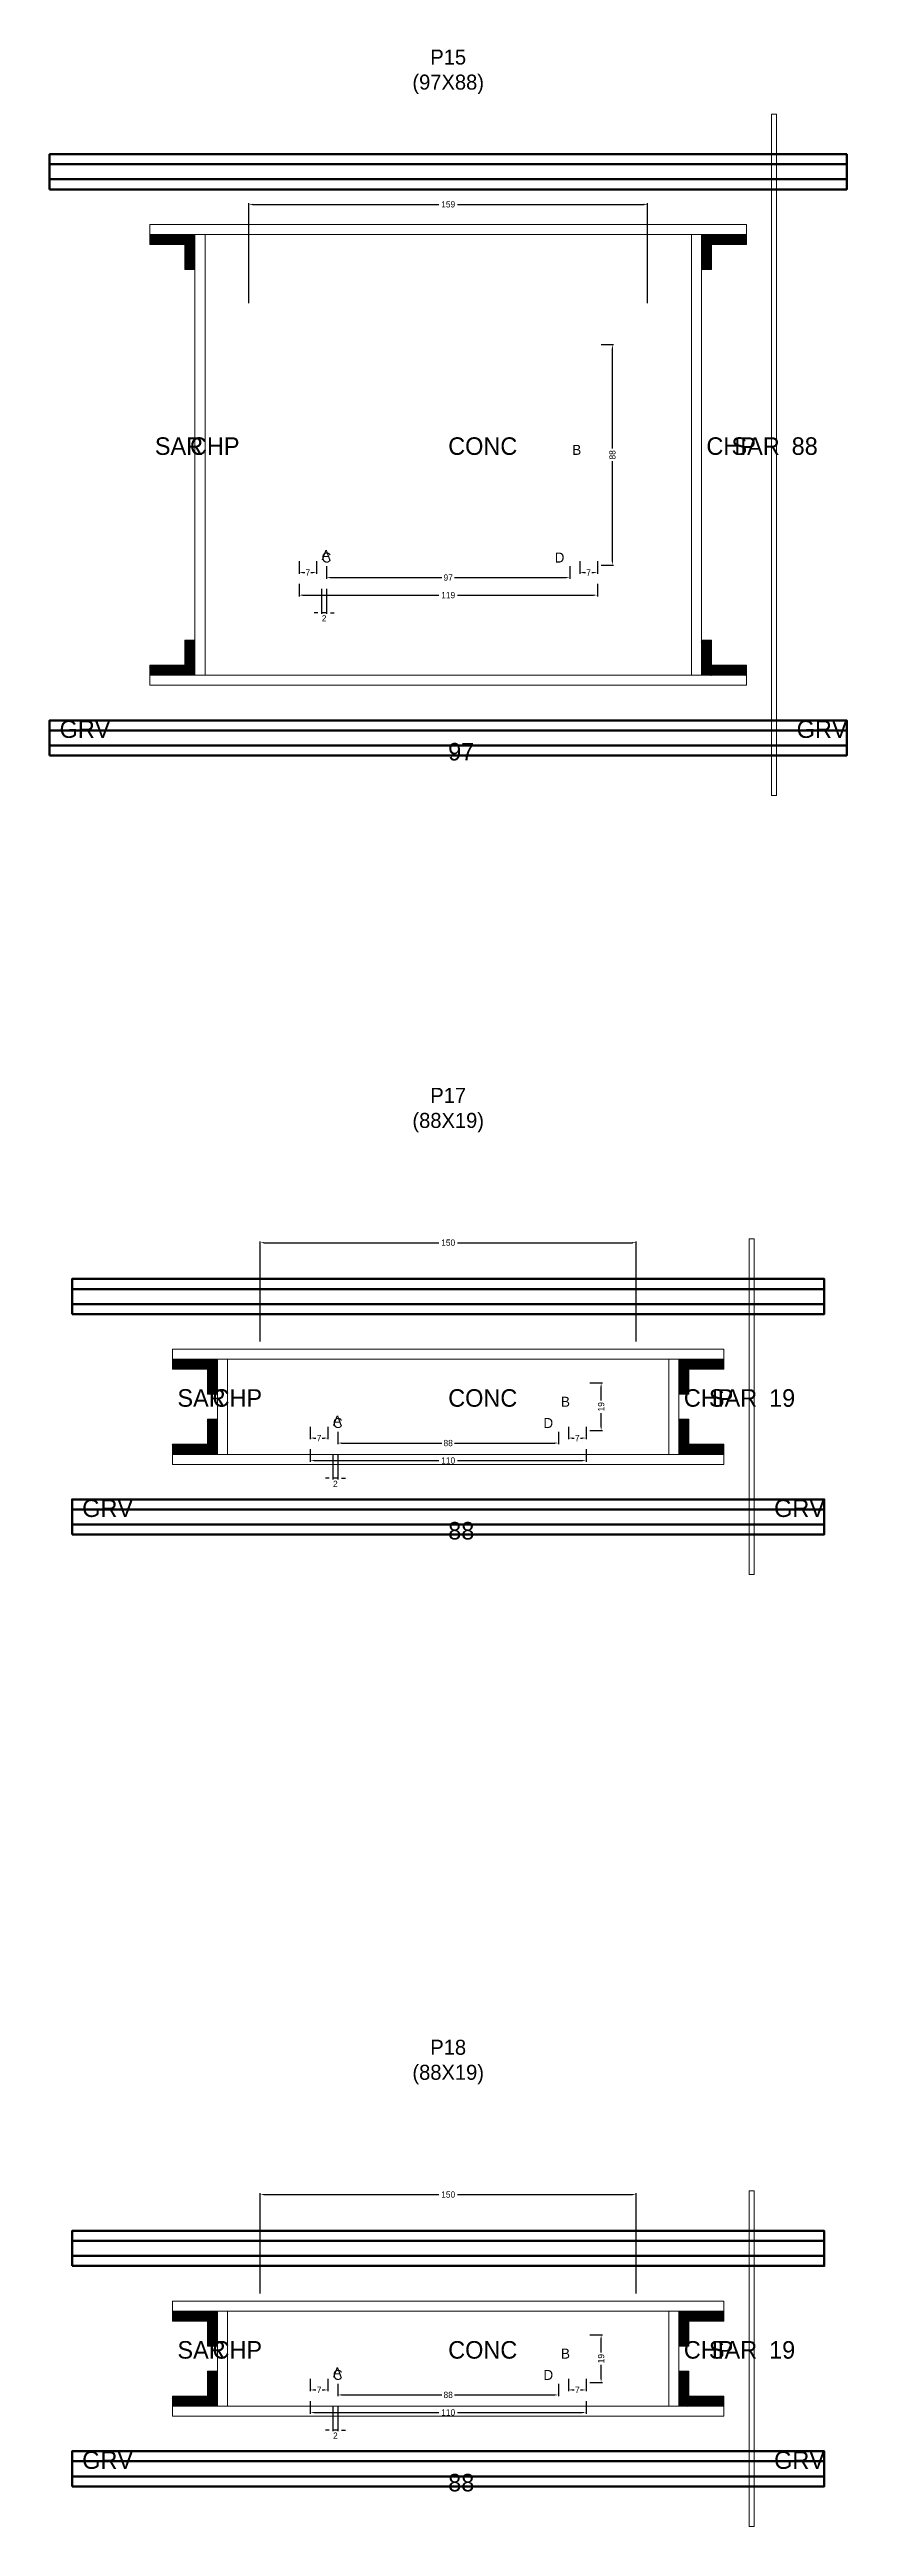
# Model space of a CAD drawing. Header units: centimetres. Extents: x -10500 to 4141, y -7986 to 295.
# Drawn here: x -159 to 159, y -6007 to -5018 of the extents above; entities that cross this region are included whole.
import ezdxf

# ---------------------------------------------------------------- set-up
doc = ezdxf.new("R2010")
doc.units = ezdxf.units.CM
for name, color, linetype in [('COTA', 241, 'Continuous'), ('GRAVATA', 224, 'Continuous'), ('Hachura', 251, 'Continuous'), ('NOMENCLATURA', 7, 'Continuous'), ('SARRAFO', 251, 'Continuous'), ('Texto Seção', 7, 'Continuous')]:
    doc.layers.add(name, color=color, linetype=linetype)
doc.dimstyles.new('cotax2', dxfattribs={"dimtxt": 2.5, "dimasz": 1.5, "dimexe": 0.5, "dimexo": 0.5, "dimgap": 0.5, "dimtad": 1, "dimcen": 2.5, "dimazin": 3, "dimtfac": 1, "dimtmove": 0, "dimatfit": 3})

msp = doc.modelspace()

# ---------------------------------------------------------------- texts
at = {"layer": 'NOMENCLATURA'}
for s, p in [('B', (49.5, -5180)), ('A', (-50.5, -5222)), ('C', (-50.5, -5223)), ('D', (42.5, -5223)), ('B', (45, -5560)), ('A', (-46, -5567.5)), ('C', (-46, -5568.5)), ('D', (38, -5568.5)), ('B', (45, -5940)), ('A', (-46, -5947.5)), ('C', (-46, -5948.5)), ('D', (38, -5948.5))]:
    msp.add_text(s, height=4, dxfattribs=at).set_placement(p)
at = {"layer": 'NOMENCLATURA', "char_height": 6, "attachment_point": 8}
for s, insert in [('P15\\P(97X88)', (0, -5036)), ('P17\\P(88X19)', (0, -5450.5)), ('P18\\P(88X19)', (0, -5830.5))]:
    msp.add_mtext(s, dxfattribs=dict(at, insert=insert))
at = {"layer": 'Texto Seção'}
for s, p in [('SAR', (-117, -5180)), ('CHP', (-103, -5180)), ('CONC', (0, -5180)), ('CHP', (103, -5180)), ('SAR', (113, -5180)), ('88', (137, -5180)), ('GRV', (-155, -5293)), ('GRV', (139, -5293)), ('97', (0, -5302)), ('SAR', (-108, -5560)), ('CHP', (-94, -5560)), ('CONC', (0, -5560)), ('CHP', (94, -5560)), ('SAR', (104, -5560)), ('19', (128, -5560)), ('GRV', (-146, -5604)), ('88', (0, -5613)), ('GRV', (130, -5604)), ('SAR', (-108, -5940)), ('CHP', (-94, -5940)), ('CONC', (0, -5940)), ('CHP', (94, -5940)), ('SAR', (104, -5940)), ('19', (128, -5940)), ('GRV', (-146, -5984)), ('GRV', (130, -5984)), ('88', (0, -5993))]:
    msp.add_text(s, height=7, dxfattribs=at).set_placement(p)

# ---------------------------------------------------------------- blocks, each defined once
blk = doc.blocks.new('_CLOSEDFILLED')
at = {"color": 0, "linetype": 'BYBLOCK'}
blk.add_solid([(-1, 0.16), (0, 0), (-1, -0.16)], dxfattribs=at)
blk = doc.blocks.new('*D430')
for p, q in [((-55, -5957), (-55, -5962)), ((-53.5, -5961.5), (-3.75, -5961.5)), ((3.75, -5961.5), (53.5, -5961.5)), ((55, -5957), (55, -5962))]:
    blk.add_line(p, q)
at = {"layer": 'Defpoints'}
for p in [(-55, -5956.5), (-55, -5961.5), (55, -5956.5)]:
    blk.add_point(p, dxfattribs=at)
at = {"layer": 'COTA', "xscale": 1.5, "yscale": 1.5, "rotation": 180}
blk.add_blockref('_CLOSEDFILLED', (-55, -5961.5), dxfattribs=at)
at = {"layer": 'COTA', "xscale": 1.5, "yscale": 1.5}
blk.add_blockref('_CLOSEDFILLED', (55, -5961.5), dxfattribs=at)
at = {"layer": 'COTA', "insert": (0, -5961.5), "char_height": 2.5, "attachment_point": 5}
blk.add_mtext('110', dxfattribs=at)
blk = doc.blocks.new('*D431')
for p, q in [((-44, -5950), (-44, -5955)), ((44, -5950), (44, -5955)), ((-42.5, -5954.5), (-2.5, -5954.5)), ((2.5, -5954.5), (42.5, -5954.5))]:
    blk.add_line(p, q)
at = {"layer": 'Defpoints'}
for p in [(-44, -5949.5), (44, -5949.5), (-44, -5954.5)]:
    blk.add_point(p, dxfattribs=at)
at = {"layer": 'COTA', "xscale": 1.5, "yscale": 1.5, "rotation": 180}
blk.add_blockref('_CLOSEDFILLED', (-44, -5954.5), dxfattribs=at)
at = {"layer": 'COTA', "xscale": 1.5, "yscale": 1.5}
blk.add_blockref('_CLOSEDFILLED', (44, -5954.5), dxfattribs=at)
at = {"layer": 'COTA', "insert": (0, -5954.5), "char_height": 2.5, "attachment_point": 5}
blk.add_mtext('88', dxfattribs=at)
blk = doc.blocks.new('*D432')
for p, q in [((56.5, -5930.5), (61.5, -5930.5)), ((61, -5937.5), (61, -5932)), ((61, -5948), (61, -5942.5)), ((56.5, -5949.5), (61.5, -5949.5))]:
    blk.add_line(p, q)
at = {"layer": 'Defpoints'}
for p in [(56, -5930.5), (56, -5949.5), (61, -5949.5)]:
    blk.add_point(p, dxfattribs=at)
at = {"layer": 'COTA', "xscale": 1.5, "yscale": 1.5}
for p, rotation in [((61, -5930.5), 90), ((61, -5949.5), 270)]:
    blk.add_blockref('_CLOSEDFILLED', p, dxfattribs=dict(at, rotation=rotation))
at = {"layer": 'COTA', "insert": (61, -5940), "char_height": 2.5, "attachment_point": 5, "rotation": 90}
blk.add_mtext('19', dxfattribs=at)
blk = doc.blocks.new('*D433')
for p, q in [((-55, -5948), (-55, -5953)), ((-53.5, -5952.5), (-52.75, -5952.5)), ((-50.25, -5952.5), (-49.5, -5952.5)), ((-48, -5948), (-48, -5953))]:
    blk.add_line(p, q)
at = {"layer": 'Defpoints'}
for p in [(-55, -5947.5), (-55, -5952.5), (-48, -5947.5)]:
    blk.add_point(p, dxfattribs=at)
at = {"layer": 'COTA', "xscale": 1.5, "yscale": 1.5, "rotation": 180}
blk.add_blockref('_CLOSEDFILLED', (-55, -5952.5), dxfattribs=at)
at = {"layer": 'COTA', "xscale": 1.5, "yscale": 1.5}
blk.add_blockref('_CLOSEDFILLED', (-48, -5952.5), dxfattribs=at)
at = {"layer": 'COTA', "insert": (-51.5, -5952.5), "char_height": 2.5, "attachment_point": 5}
blk.add_mtext('7', dxfattribs=at)
blk = doc.blocks.new('*D434')
for p, q in [((48, -5948), (48, -5953)), ((49.5, -5952.5), (50.25, -5952.5)), ((52.75, -5952.5), (53.5, -5952.5)), ((55, -5948), (55, -5953))]:
    blk.add_line(p, q)
at = {"layer": 'Defpoints'}
for p in [(48, -5947.5), (48, -5952.5), (55, -5947.5)]:
    blk.add_point(p, dxfattribs=at)
at = {"layer": 'COTA', "xscale": 1.5, "yscale": 1.5, "rotation": 180}
blk.add_blockref('_CLOSEDFILLED', (48, -5952.5), dxfattribs=at)
at = {"layer": 'COTA', "xscale": 1.5, "yscale": 1.5}
blk.add_blockref('_CLOSEDFILLED', (55, -5952.5), dxfattribs=at)
at = {"layer": 'COTA', "insert": (51.5, -5952.5), "char_height": 2.5, "attachment_point": 5}
blk.add_mtext('7', dxfattribs=at)
blk = doc.blocks.new('*D435')
for p, q in [((-75, -5914), (-75, -5874)), ((-73.5, -5874.5), (-3.75, -5874.5)), ((3.75, -5874.5), (73.5, -5874.5)), ((75, -5914), (75, -5874))]:
    blk.add_line(p, q)
at = {"layer": 'Defpoints'}
for p in [(-75, -5874.5), (-75, -5914.5), (75, -5914.5)]:
    blk.add_point(p, dxfattribs=at)
at = {"layer": 'COTA', "xscale": 1.5, "yscale": 1.5, "rotation": 180}
blk.add_blockref('_CLOSEDFILLED', (-75, -5874.5), dxfattribs=at)
at = {"layer": 'COTA', "xscale": 1.5, "yscale": 1.5}
blk.add_blockref('_CLOSEDFILLED', (75, -5874.5), dxfattribs=at)
at = {"layer": 'COTA', "insert": (0, -5874.5), "char_height": 2.5, "attachment_point": 5}
blk.add_mtext('150', dxfattribs=at)
blk = doc.blocks.new('*D404')
for p, q in [((-55, -5577), (-55, -5582)), ((-53.5, -5581.5), (-3.75, -5581.5)), ((3.75, -5581.5), (53.5, -5581.5)), ((55, -5577), (55, -5582))]:
    blk.add_line(p, q)
at = {"layer": 'Defpoints'}
for p in [(-55, -5576.5), (55, -5576.5), (-55, -5581.5)]:
    blk.add_point(p, dxfattribs=at)
at = {"layer": 'COTA', "xscale": 1.5, "yscale": 1.5, "rotation": 180}
blk.add_blockref('_CLOSEDFILLED', (-55, -5581.5), dxfattribs=at)
at = {"layer": 'COTA', "xscale": 1.5, "yscale": 1.5}
blk.add_blockref('_CLOSEDFILLED', (55, -5581.5), dxfattribs=at)
at = {"layer": 'COTA', "insert": (0, -5581.5), "char_height": 2.5, "attachment_point": 5}
blk.add_mtext('110', dxfattribs=at)
blk = doc.blocks.new('*D405')
for p, q in [((-44, -5570), (-44, -5575)), ((-42.5, -5574.5), (-2.5, -5574.5)), ((2.5, -5574.5), (42.5, -5574.5)), ((44, -5570), (44, -5575))]:
    blk.add_line(p, q)
at = {"layer": 'Defpoints'}
for p in [(-44, -5569.5), (-44, -5574.5), (44, -5569.5)]:
    blk.add_point(p, dxfattribs=at)
at = {"layer": 'COTA', "xscale": 1.5, "yscale": 1.5, "rotation": 180}
blk.add_blockref('_CLOSEDFILLED', (-44, -5574.5), dxfattribs=at)
at = {"layer": 'COTA', "xscale": 1.5, "yscale": 1.5}
blk.add_blockref('_CLOSEDFILLED', (44, -5574.5), dxfattribs=at)
at = {"layer": 'COTA', "insert": (0, -5574.5), "char_height": 2.5, "attachment_point": 5}
blk.add_mtext('88', dxfattribs=at)
blk = doc.blocks.new('*D406')
for p, q in [((56.5, -5550.5), (61.5, -5550.5)), ((61, -5557.5), (61, -5552)), ((61, -5568), (61, -5562.5)), ((56.5, -5569.5), (61.5, -5569.5))]:
    blk.add_line(p, q)
at = {"layer": 'Defpoints'}
for p in [(56, -5550.5), (56, -5569.5), (61, -5569.5)]:
    blk.add_point(p, dxfattribs=at)
at = {"layer": 'COTA', "xscale": 1.5, "yscale": 1.5}
for p, rotation in [((61, -5550.5), 90), ((61, -5569.5), 270)]:
    blk.add_blockref('_CLOSEDFILLED', p, dxfattribs=dict(at, rotation=rotation))
at = {"layer": 'COTA', "insert": (61, -5560), "char_height": 2.5, "attachment_point": 5, "rotation": 90}
blk.add_mtext('19', dxfattribs=at)
blk = doc.blocks.new('*D407')
for p, q in [((-55, -5568), (-55, -5573)), ((-53.5, -5572.5), (-52.75, -5572.5)), ((-50.25, -5572.5), (-49.5, -5572.5)), ((-48, -5568), (-48, -5573))]:
    blk.add_line(p, q)
at = {"layer": 'Defpoints'}
for p in [(-55, -5567.5), (-55, -5572.5), (-48, -5567.5)]:
    blk.add_point(p, dxfattribs=at)
at = {"layer": 'COTA', "xscale": 1.5, "yscale": 1.5, "rotation": 180}
blk.add_blockref('_CLOSEDFILLED', (-55, -5572.5), dxfattribs=at)
at = {"layer": 'COTA', "xscale": 1.5, "yscale": 1.5}
blk.add_blockref('_CLOSEDFILLED', (-48, -5572.5), dxfattribs=at)
at = {"layer": 'COTA', "insert": (-51.5, -5572.5), "char_height": 2.5, "attachment_point": 5}
blk.add_mtext('7', dxfattribs=at)
blk = doc.blocks.new('*D408')
for p, q in [((48, -5568), (48, -5573)), ((49.5, -5572.5), (50.25, -5572.5)), ((52.75, -5572.5), (53.5, -5572.5)), ((55, -5568), (55, -5573))]:
    blk.add_line(p, q)
at = {"layer": 'Defpoints'}
for p in [(48, -5567.5), (48, -5572.5), (55, -5567.5)]:
    blk.add_point(p, dxfattribs=at)
at = {"layer": 'COTA', "xscale": 1.5, "yscale": 1.5, "rotation": 180}
blk.add_blockref('_CLOSEDFILLED', (48, -5572.5), dxfattribs=at)
at = {"layer": 'COTA', "xscale": 1.5, "yscale": 1.5}
blk.add_blockref('_CLOSEDFILLED', (55, -5572.5), dxfattribs=at)
at = {"layer": 'COTA', "insert": (51.5, -5572.5), "char_height": 2.5, "attachment_point": 5}
blk.add_mtext('7', dxfattribs=at)
blk = doc.blocks.new('*D409')
for p, q in [((-75, -5534), (-75, -5494)), ((-73.5, -5494.5), (-3.75, -5494.5)), ((3.75, -5494.5), (73.5, -5494.5)), ((75, -5534), (75, -5494))]:
    blk.add_line(p, q)
at = {"layer": 'Defpoints'}
for p in [(-75, -5494.5), (-75, -5534.5), (75, -5534.5)]:
    blk.add_point(p, dxfattribs=at)
at = {"layer": 'COTA', "xscale": 1.5, "yscale": 1.5, "rotation": 180}
blk.add_blockref('_CLOSEDFILLED', (-75, -5494.5), dxfattribs=at)
at = {"layer": 'COTA', "xscale": 1.5, "yscale": 1.5}
blk.add_blockref('_CLOSEDFILLED', (75, -5494.5), dxfattribs=at)
at = {"layer": 'COTA', "insert": (0, -5494.5), "char_height": 2.5, "attachment_point": 5}
blk.add_mtext('150', dxfattribs=at)
blk = doc.blocks.new('*D378')
for p, q in [((-59.5, -5231.5), (-59.5, -5236.5)), ((-58, -5236), (-3.75, -5236)), ((3.75, -5236), (58, -5236)), ((59.5, -5231.5), (59.5, -5236.5))]:
    blk.add_line(p, q)
at = {"layer": 'Defpoints'}
for p in [(-59.5, -5231), (-59.5, -5236), (59.5, -5231)]:
    blk.add_point(p, dxfattribs=at)
at = {"layer": 'COTA', "xscale": 1.5, "yscale": 1.5, "rotation": 180}
blk.add_blockref('_CLOSEDFILLED', (-59.5, -5236), dxfattribs=at)
at = {"layer": 'COTA', "xscale": 1.5, "yscale": 1.5}
blk.add_blockref('_CLOSEDFILLED', (59.5, -5236), dxfattribs=at)
at = {"layer": 'COTA', "insert": (0, -5236), "char_height": 2.5, "attachment_point": 5}
blk.add_mtext('119', dxfattribs=at)
blk = doc.blocks.new('*D379')
for p, q in [((-48.5, -5224.5), (-48.5, -5229.5)), ((-47, -5229), (-2.5, -5229)), ((2.5, -5229), (47, -5229)), ((48.5, -5224.5), (48.5, -5229.5))]:
    blk.add_line(p, q)
at = {"layer": 'Defpoints'}
for p in [(-48.5, -5224), (-48.5, -5229), (48.5, -5224)]:
    blk.add_point(p, dxfattribs=at)
at = {"layer": 'COTA', "xscale": 1.5, "yscale": 1.5, "rotation": 180}
blk.add_blockref('_CLOSEDFILLED', (-48.5, -5229), dxfattribs=at)
at = {"layer": 'COTA', "xscale": 1.5, "yscale": 1.5}
blk.add_blockref('_CLOSEDFILLED', (48.5, -5229), dxfattribs=at)
at = {"layer": 'COTA', "insert": (0, -5229), "char_height": 2.5, "attachment_point": 5}
blk.add_mtext('97', dxfattribs=at)
blk = doc.blocks.new('*D380')
for p, q in [((61, -5136), (66, -5136)), ((65.5, -5177.5), (65.5, -5137.5)), ((65.5, -5222.5), (65.5, -5182.5)), ((61, -5224), (66, -5224))]:
    blk.add_line(p, q)
at = {"layer": 'Defpoints'}
for p in [(60.5, -5136), (60.5, -5224), (65.5, -5224)]:
    blk.add_point(p, dxfattribs=at)
at = {"layer": 'COTA', "xscale": 1.5, "yscale": 1.5}
for p, rotation in [((65.5, -5136), 90), ((65.5, -5224), 270)]:
    blk.add_blockref('_CLOSEDFILLED', p, dxfattribs=dict(at, rotation=rotation))
at = {"layer": 'COTA', "insert": (65.5, -5180), "char_height": 2.5, "attachment_point": 5, "rotation": 90}
blk.add_mtext('88', dxfattribs=at)
blk = doc.blocks.new('*D381')
for p, q in [((-59.5, -5222.5), (-59.5, -5227.5)), ((-58, -5227), (-57.25, -5227)), ((-54.75, -5227), (-54, -5227)), ((-52.5, -5222.5), (-52.5, -5227.5))]:
    blk.add_line(p, q)
at = {"layer": 'Defpoints'}
for p in [(-59.5, -5222), (-59.5, -5227), (-52.5, -5222)]:
    blk.add_point(p, dxfattribs=at)
at = {"layer": 'COTA', "xscale": 1.5, "yscale": 1.5, "rotation": 180}
blk.add_blockref('_CLOSEDFILLED', (-59.5, -5227), dxfattribs=at)
at = {"layer": 'COTA', "xscale": 1.5, "yscale": 1.5}
blk.add_blockref('_CLOSEDFILLED', (-52.5, -5227), dxfattribs=at)
at = {"layer": 'COTA', "insert": (-56, -5227), "char_height": 2.5, "attachment_point": 5}
blk.add_mtext('7', dxfattribs=at)
blk = doc.blocks.new('*D382')
for p, q in [((52.5, -5222.5), (52.5, -5227.5)), ((54, -5227), (54.75, -5227)), ((57.25, -5227), (58, -5227)), ((59.5, -5222.5), (59.5, -5227.5))]:
    blk.add_line(p, q)
at = {"layer": 'Defpoints'}
for p in [(52.5, -5222), (52.5, -5227), (59.5, -5222)]:
    blk.add_point(p, dxfattribs=at)
at = {"layer": 'COTA', "xscale": 1.5, "yscale": 1.5, "rotation": 180}
blk.add_blockref('_CLOSEDFILLED', (52.5, -5227), dxfattribs=at)
at = {"layer": 'COTA', "xscale": 1.5, "yscale": 1.5}
blk.add_blockref('_CLOSEDFILLED', (59.5, -5227), dxfattribs=at)
at = {"layer": 'COTA', "insert": (56, -5227), "char_height": 2.5, "attachment_point": 5}
blk.add_mtext('7', dxfattribs=at)
blk = doc.blocks.new('*D383')
for p, q in [((-79.5, -5119.5), (-79.5, -5079.5)), ((-78, -5080), (-3.75, -5080)), ((3.75, -5080), (78, -5080)), ((79.5, -5119.5), (79.5, -5079.5))]:
    blk.add_line(p, q)
at = {"layer": 'Defpoints'}
for p in [(-79.5, -5080), (-79.5, -5120), (79.5, -5120)]:
    blk.add_point(p, dxfattribs=at)
at = {"layer": 'COTA', "xscale": 1.5, "yscale": 1.5, "rotation": 180}
blk.add_blockref('_CLOSEDFILLED', (-79.5, -5080), dxfattribs=at)
at = {"layer": 'COTA', "xscale": 1.5, "yscale": 1.5}
blk.add_blockref('_CLOSEDFILLED', (79.5, -5080), dxfattribs=at)
at = {"layer": 'COTA', "insert": (0, -5080), "char_height": 2.5, "attachment_point": 5}
blk.add_mtext('159', dxfattribs=at)

# ---------------------------------------------------------------- dimensions: what is measured, and where the dimension line sits
at = {"layer": 'COTA'}
for base, p1, p2, picture, middle in [((-79.5, -5080), (-79.5, -5120), (79.5, -5120), '*D383', (0, -5080)), ((-59.5, -5227), (-59.5, -5222), (-52.5, -5222), '*D381', (-56, -5227)), ((-48.5, -5229), (-48.5, -5224), (48.5, -5224), '*D379', (0, -5229)), ((52.5, -5227), (52.5, -5222), (59.5, -5222), '*D382', (56, -5227)), ((-59.5, -5236), (-59.5, -5231), (59.5, -5231), '*D378', (0, -5236)), ((-75, -5494.5), (-75, -5534.5), (75, -5534.5), '*D409', (0, -5494.5)), ((-55, -5572.5), (-55, -5567.5), (-48, -5567.5), '*D407', (-51.5, -5572.5)), ((-55, -5581.5), (-55, -5576.5), (55, -5576.5), '*D404', (0, -5581.5)), ((-44, -5574.5), (-44, -5569.5), (44, -5569.5), '*D405', (0, -5574.5)), ((48, -5572.5), (48, -5567.5), (55, -5567.5), '*D408', (51.5, -5572.5)), ((-75, -5874.5), (-75, -5914.5), (75, -5914.5), '*D435', (0, -5874.5)), ((-55, -5952.5), (-55, -5947.5), (-48, -5947.5), '*D433', (-51.5, -5952.5)), ((-44, -5954.5), (-44, -5949.5), (44, -5949.5), '*D431', (0, -5954.5)), ((48, -5952.5), (48, -5947.5), (55, -5947.5), '*D434', (51.5, -5952.5)), ((-55, -5961.5), (-55, -5956.5), (55, -5956.5), '*D430', (0, -5961.5))]:
    dim = msp.add_linear_dim(base=base, p1=p1, p2=p2, dimstyle='cotax2', dxfattribs=at)
    dim.commit()
    dim.dimension.update_dxf_attribs({"geometry": picture, "text_midpoint": middle})
for base, p1, p2, picture, middle in [((65.5, -5224), (60.5, -5224), (60.5, -5136), '*D380', (65.5, -5180)), ((61, -5569.5), (56, -5569.5), (56, -5550.5), '*D406', (61, -5560)), ((61, -5949.5), (56, -5949.5), (56, -5930.5), '*D432', (61, -5940))]:
    dim = msp.add_linear_dim(base=base, p1=p1, p2=p2, angle=90, dimstyle='cotax2', dxfattribs=at)
    dim.commit()
    dim.dimension.update_dxf_attribs({"geometry": picture, "text_midpoint": middle})
for base, p1, p2 in [((-48.5, -5243), (-48.5, -5233), (-50.5, -5233)), ((-44, -5588.5), (-44, -5578.5), (-46, -5578.5)), ((-44, -5968.5), (-44, -5958.5), (-46, -5958.5))]:
    msp.add_linear_dim(base=base, p1=p1, p2=p2, dimstyle='cotax2', dxfattribs=at).render()

# ---------------------------------------------------------------- hatches: boundary and pattern name
at = {"layer": 'SARRAFO'}
h = msp.add_hatch(dxfattribs=at)
h.set_pattern_fill('SOLID', scale=2)
h.paths.add_polyline_path([(-119, -5096), (-105, -5096), (-105, -5092), (-119, -5092)])
h = msp.add_hatch(dxfattribs=at)
h.set_pattern_fill('SOLID', scale=2)
h.paths.add_polyline_path([(-105, -5106), (-101, -5106), (-101, -5092), (-105, -5092)])
h = msp.add_hatch(dxfattribs=at)
h.set_pattern_fill('SOLID', scale=2)
h.paths.add_polyline_path([(101, -5106), (105, -5106), (105, -5092), (101, -5092)])
h = msp.add_hatch(dxfattribs=at)
h.set_pattern_fill('SOLID', scale=2)
h.paths.add_polyline_path([(105, -5096), (119, -5096), (119, -5092), (105, -5092)])
h = msp.add_hatch(dxfattribs=at)
h.set_pattern_fill('SOLID', scale=2)
h.paths.add_polyline_path([(-105, -5268), (-101, -5268), (-101, -5254), (-105, -5254)])
h = msp.add_hatch(dxfattribs=at)
h.set_pattern_fill('SOLID', scale=2)
h.paths.add_polyline_path([(101, -5268), (105, -5268), (105, -5254), (101, -5254)])
h = msp.add_hatch(dxfattribs=at)
h.set_pattern_fill('SOLID', scale=2)
h.paths.add_polyline_path([(-119, -5268), (-105, -5268), (-105, -5264), (-119, -5264)])
h = msp.add_hatch(dxfattribs=at)
h.set_pattern_fill('SOLID', scale=2)
h.paths.add_polyline_path([(105, -5268), (119, -5268), (119, -5264), (105, -5264)])
h = msp.add_hatch(dxfattribs=at)
h.set_pattern_fill('SOLID', scale=2)
h.paths.add_polyline_path([(-110, -5545), (-96, -5545), (-96, -5541), (-110, -5541)])
h = msp.add_hatch(dxfattribs=at)
h.set_pattern_fill('SOLID', scale=2)
h.paths.add_polyline_path([(-96, -5555), (-92, -5555), (-92, -5541), (-96, -5541)])
h = msp.add_hatch(dxfattribs=at)
h.set_pattern_fill('SOLID', scale=2)
h.paths.add_polyline_path([(92, -5555), (96, -5555), (96, -5541), (92, -5541)])
h = msp.add_hatch(dxfattribs=at)
h.set_pattern_fill('SOLID', scale=2)
h.paths.add_polyline_path([(96, -5545), (110, -5545), (110, -5541), (96, -5541)])
h = msp.add_hatch(dxfattribs=at)
h.set_pattern_fill('SOLID', scale=2)
h.paths.add_polyline_path([(-96, -5579), (-92, -5579), (-92, -5565), (-96, -5565)])
h = msp.add_hatch(dxfattribs=at)
h.set_pattern_fill('SOLID', scale=2)
h.paths.add_polyline_path([(92, -5579), (96, -5579), (96, -5565), (92, -5565)])
h = msp.add_hatch(dxfattribs=at)
h.set_pattern_fill('SOLID', scale=2)
h.paths.add_polyline_path([(-110, -5579), (-96, -5579), (-96, -5575), (-110, -5575)])
h = msp.add_hatch(dxfattribs=at)
h.set_pattern_fill('SOLID', scale=2)
h.paths.add_polyline_path([(96, -5579), (110, -5579), (110, -5575), (96, -5575)])
h = msp.add_hatch(dxfattribs=at)
h.set_pattern_fill('SOLID', scale=2)
h.paths.add_polyline_path([(-110, -5925), (-96, -5925), (-96, -5921), (-110, -5921)])
h = msp.add_hatch(dxfattribs=at)
h.set_pattern_fill('SOLID', scale=2)
h.paths.add_polyline_path([(-96, -5935), (-92, -5935), (-92, -5921), (-96, -5921)])
h = msp.add_hatch(dxfattribs=at)
h.set_pattern_fill('SOLID', scale=2)
h.paths.add_polyline_path([(92, -5935), (96, -5935), (96, -5921), (92, -5921)])
h = msp.add_hatch(dxfattribs=at)
h.set_pattern_fill('SOLID', scale=2)
h.paths.add_polyline_path([(96, -5925), (110, -5925), (110, -5921), (96, -5921)])
h = msp.add_hatch(dxfattribs=at)
h.set_pattern_fill('SOLID', scale=2)
h.paths.add_polyline_path([(-96, -5959), (-92, -5959), (-92, -5945), (-96, -5945)])
h = msp.add_hatch(dxfattribs=at)
h.set_pattern_fill('SOLID', scale=2)
h.paths.add_polyline_path([(92, -5959), (96, -5959), (96, -5945), (92, -5945)])
h = msp.add_hatch(dxfattribs=at)
h.set_pattern_fill('SOLID', scale=2)
h.paths.add_polyline_path([(-110, -5959), (-96, -5959), (-96, -5955), (-110, -5955)])
h = msp.add_hatch(dxfattribs=at)
h.set_pattern_fill('SOLID', scale=2)
h.paths.add_polyline_path([(96, -5959), (110, -5959), (110, -5955), (96, -5955)])

# ---------------------------------------------------------------- linework, layer by layer
at = {"layer": 'GRAVATA', "lineweight": 50}
for points in [[(-159, -5074), (159, -5074), (159, -5060), (-159, -5060)], [(-159, -5070), (159, -5070), (159, -5064), (-159, -5064)], [(-159, -5300), (159, -5300), (159, -5286), (-159, -5286)], [(-159, -5296), (159, -5296), (159, -5290), (-159, -5290)], [(-150, -5523), (150, -5523), (150, -5509), (-150, -5509)], [(-150, -5519), (150, -5519), (150, -5513), (-150, -5513)], [(-150, -5611), (150, -5611), (150, -5597), (-150, -5597)], [(-150, -5607), (150, -5607), (150, -5601), (-150, -5601)], [(-150, -5903), (150, -5903), (150, -5889), (-150, -5889)], [(-150, -5899), (150, -5899), (150, -5893), (-150, -5893)], [(-150, -5991), (150, -5991), (150, -5977), (-150, -5977)], [(-150, -5987), (150, -5987), (150, -5981), (-150, -5981)]]:
    msp.add_lwpolyline(points, close=True, dxfattribs=at)
at = {"layer": 'Hachura', "lineweight": 13}
for points in [[(129, -5316), (131, -5316), (131, -5044), (129, -5044)], [(120, -5627), (122, -5627), (122, -5493), (120, -5493)], [(120, -6007), (122, -6007), (122, -5873), (120, -5873)]]:
    msp.add_lwpolyline(points, close=True, dxfattribs=at)
at = {"layer": 'Hachura', "lineweight": 18}
for points in [[(-119, -5092), (119, -5092), (119, -5088), (-119, -5088)], [(-101, -5268), (-97, -5268), (-97, -5092), (-101, -5092)], [(97, -5268), (101, -5268), (101, -5092), (97, -5092)], [(-119, -5272), (119, -5272), (119, -5268), (-119, -5268)], [(-110, -5541), (110, -5541), (110, -5537), (-110, -5537)], [(-92, -5579), (-88, -5579), (-88, -5541), (-92, -5541)], [(88, -5579), (92, -5579), (92, -5541), (88, -5541)], [(-110, -5583), (110, -5583), (110, -5579), (-110, -5579)], [(-110, -5921), (110, -5921), (110, -5917), (-110, -5917)], [(-92, -5959), (-88, -5959), (-88, -5921), (-92, -5921)], [(88, -5959), (92, -5959), (92, -5921), (88, -5921)], [(-110, -5963), (110, -5963), (110, -5959), (-110, -5959)]]:
    msp.add_lwpolyline(points, close=True, dxfattribs=at)
at = {"layer": 'SARRAFO', "lineweight": 13}
for points in [[(-119, -5096), (-105, -5096), (-105, -5092), (-119, -5092)], [(-105, -5106), (-101, -5106), (-101, -5092), (-105, -5092)], [(101, -5106), (105, -5106), (105, -5092), (101, -5092)], [(105, -5096), (119, -5096), (119, -5092), (105, -5092)], [(-105, -5268), (-101, -5268), (-101, -5254), (-105, -5254)], [(101, -5268), (105, -5268), (105, -5254), (101, -5254)], [(-119, -5268), (-105, -5268), (-105, -5264), (-119, -5264)], [(105, -5268), (119, -5268), (119, -5264), (105, -5264)], [(-110, -5545), (-96, -5545), (-96, -5541), (-110, -5541)], [(-96, -5555), (-92, -5555), (-92, -5541), (-96, -5541)], [(92, -5555), (96, -5555), (96, -5541), (92, -5541)], [(96, -5545), (110, -5545), (110, -5541), (96, -5541)], [(-96, -5579), (-92, -5579), (-92, -5565), (-96, -5565)], [(92, -5579), (96, -5579), (96, -5565), (92, -5565)], [(-110, -5579), (-96, -5579), (-96, -5575), (-110, -5575)], [(96, -5579), (110, -5579), (110, -5575), (96, -5575)], [(-110, -5925), (-96, -5925), (-96, -5921), (-110, -5921)], [(-96, -5935), (-92, -5935), (-92, -5921), (-96, -5921)], [(92, -5935), (96, -5935), (96, -5921), (92, -5921)], [(96, -5925), (110, -5925), (110, -5921), (96, -5921)], [(-96, -5959), (-92, -5959), (-92, -5945), (-96, -5945)], [(92, -5959), (96, -5959), (96, -5945), (92, -5945)], [(-110, -5959), (-96, -5959), (-96, -5955), (-110, -5955)], [(96, -5959), (110, -5959), (110, -5955), (96, -5955)]]:
    msp.add_lwpolyline(points, close=True, dxfattribs=at)

msp.set_redraw_order([(e.dxf.handle, doc.entitydb.next_handle()) for e in msp.query("TEXT MTEXT ATTDEF DIMENSION ARC_DIMENSION")])  # texts and dimensions are drawn at this point

doc.saveas('drawing.dxf')
